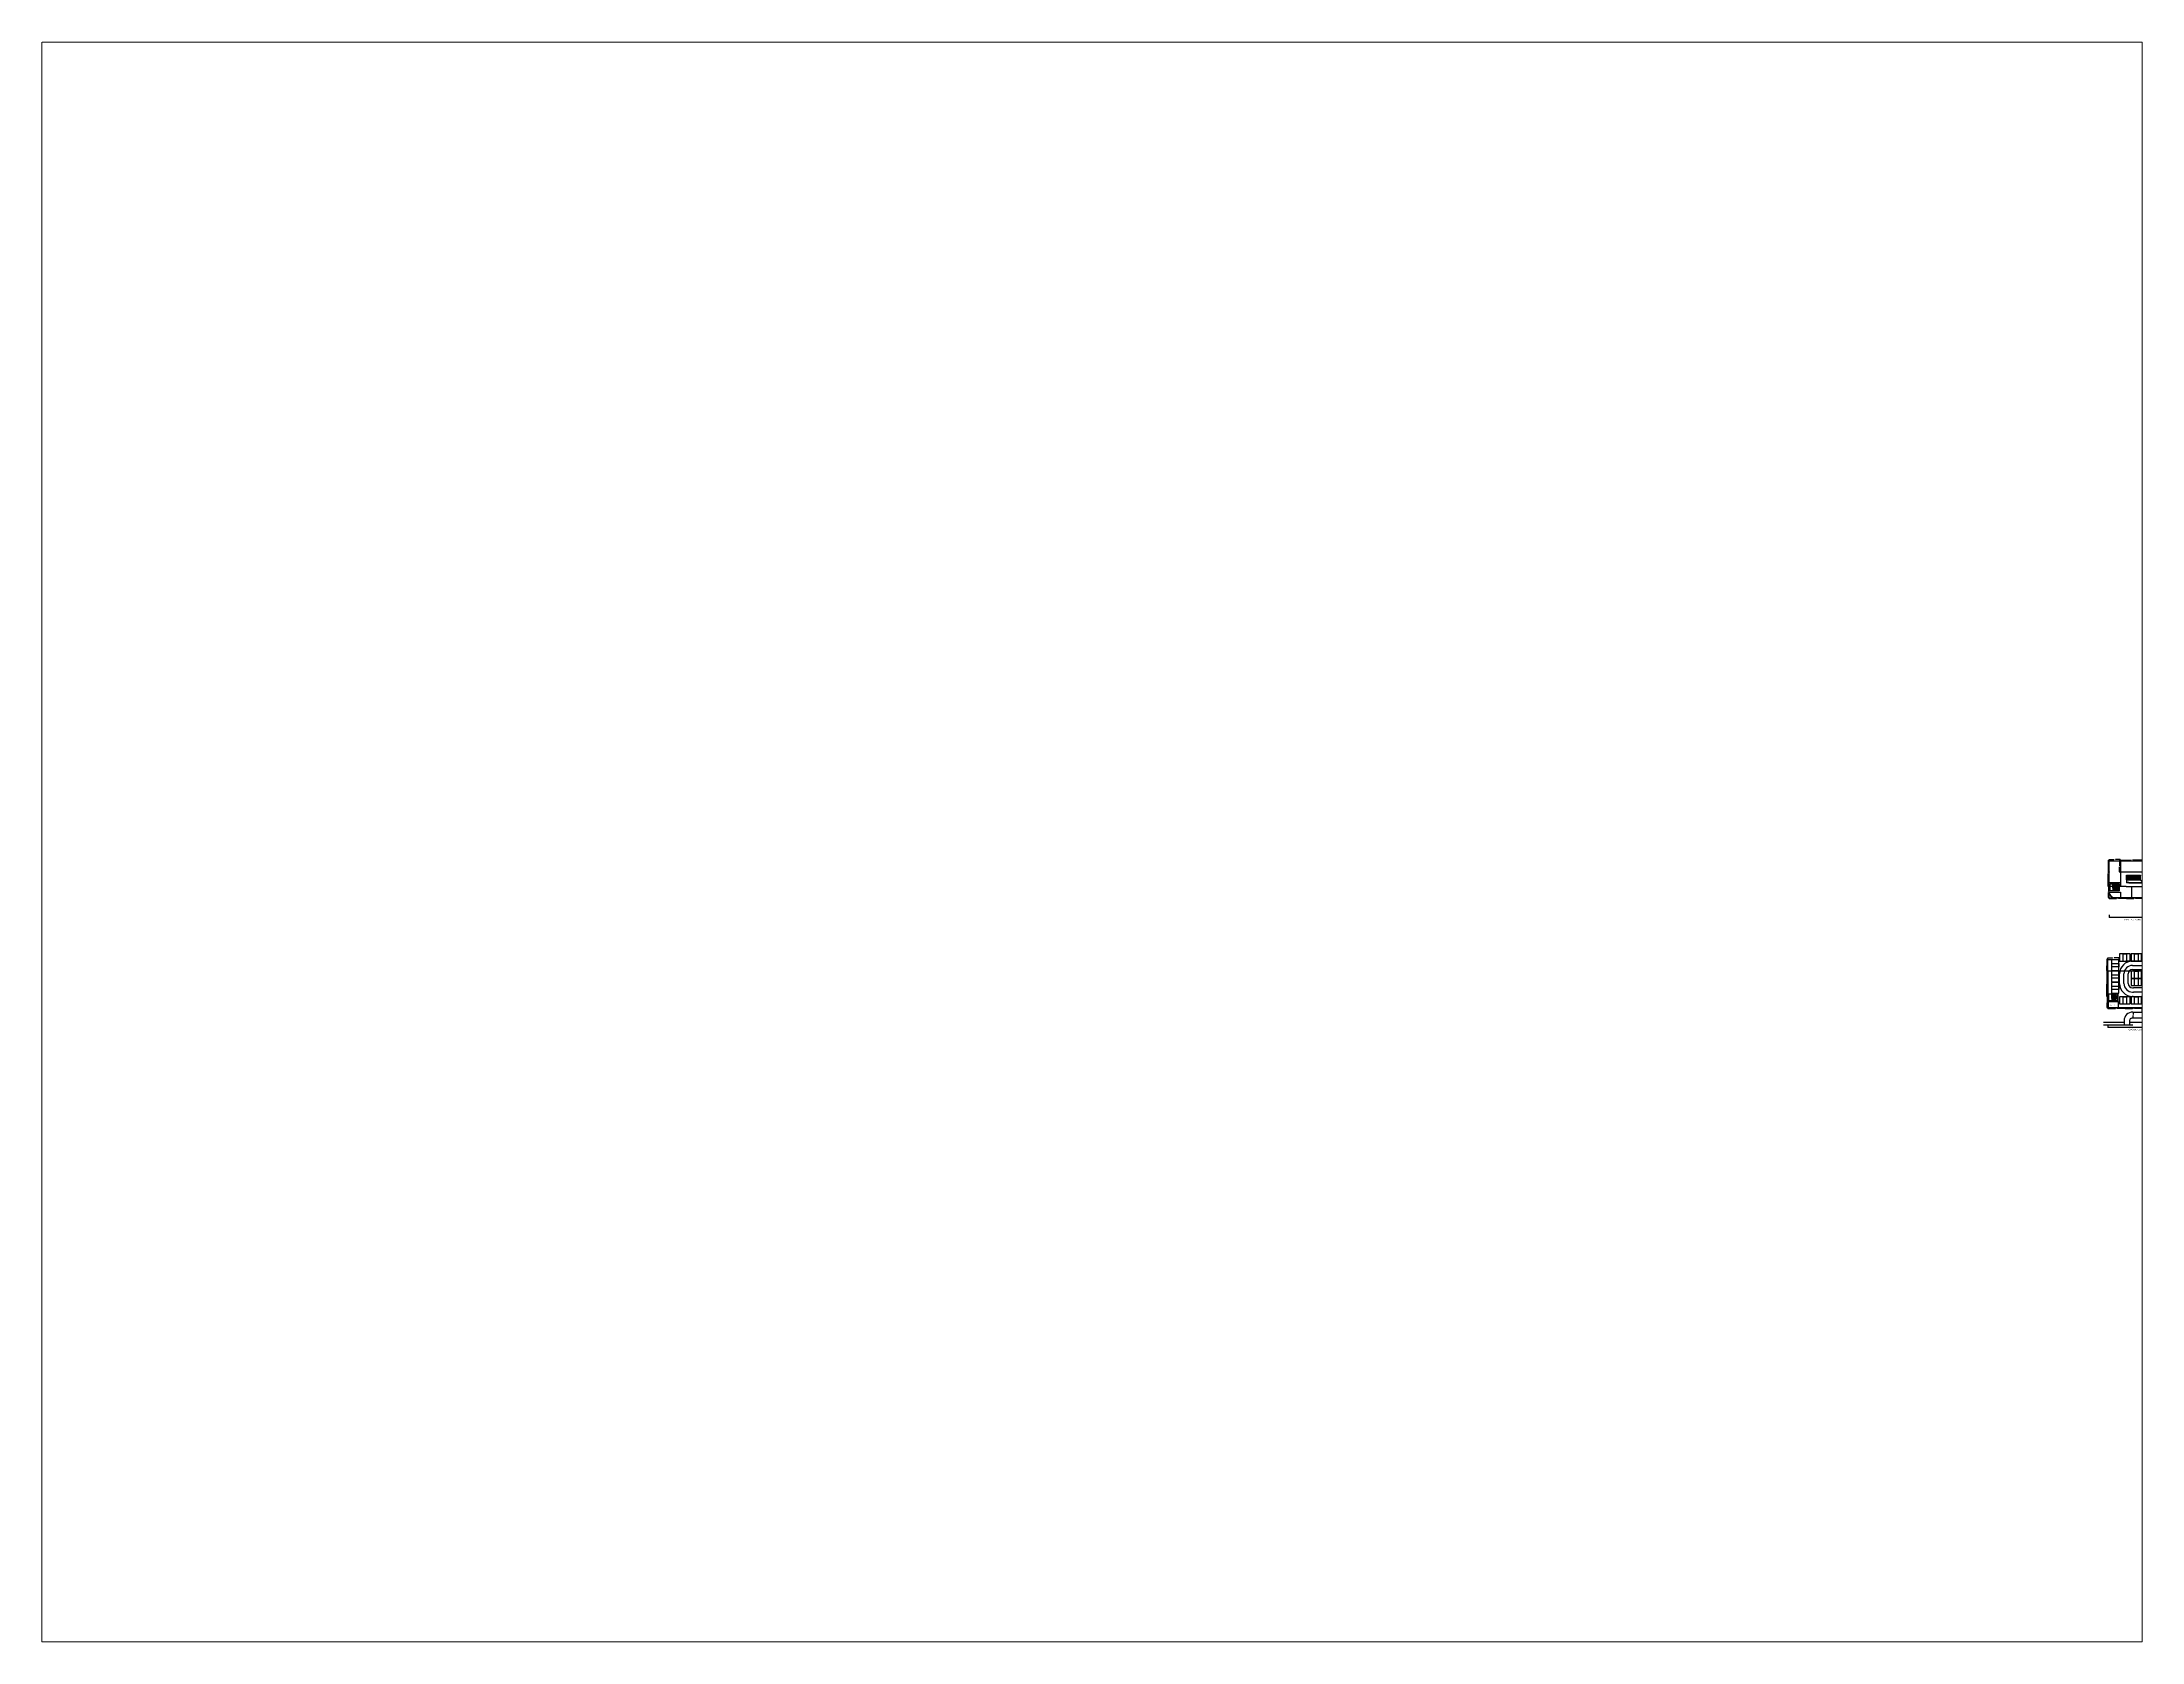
# Paper-space layout 'Layout1' of a CAD drawing. Header units: metres. Extents: x 1.05 to 9.45, y 0.8 to 7.2.
# The model-space entities are those that its viewports show. They can reach past a viewport. Long polylines and large blocks are cut down to what shows.
import ezdxf

# ---------------------------------------------------------------- set-up
doc = ezdxf.new("R2010")
doc.units = ezdxf.units.M
doc.header["$MEASUREMENT"] = 0
doc.linetypes.add('ACAD_ISO03W100', pattern=[30, 12, -18])
for name, color, linetype in [('Dimensions', 50, 'Continuous'), ('doors', 190, 'Continuous'), ('Escalators', 130, 'Continuous'), ('Exterior', 7, 'Continuous'), ('Interior Boundaries', 252, 'Continuous'), ('Parking bays', 230, 'Continuous'), ('Parking circulation', 91, 'Continuous'), ('Utilities', 160, 'Continuous'), ('void', 211, 'Continuous')]:
    doc.layers.add(name, color=color, linetype=linetype)
doc.styles.get("Standard").update_dxf_attribs({"font": 'arial.ttf'})
doc.dimstyles.get("Standard").update_dxf_attribs({"dimtxt": 0.35, "dimasz": 0.18, "dimexe": 0.18, "dimexo": 0.0625, "dimgap": 0.09, "dimtad": 0, "dimtih": 1, "dimtoh": 1, "dimzin": 0, "dimdsep": 46, "dimtxsty": 'Standard', "dimcen": 0.5, "dimadec": 0, "dimazin": 0, "dimtfac": 1, "dimtofl": 0, "dimtmove": 0, "dimatfit": 3, "dimfxl": 1, "dimtolj": 1, "dimtzin": 0, "dimarcsym": 0})

# ---------------------------------------------------------------- blocks, each defined once
blk = doc.blocks.new('*D2')
at = {"layer": 'Defpoints', "color": 0, "transparency": 16777216}
for p in [(57.14596574118343, 93.29398191270582), (131.1459657411834, 93.29398191270582), (131.1459657411834, 91.68224275801754)]:
    blk.add_point(p, dxfattribs=at)
at = {"layer": 'Dimensions', "color": 0, "lineweight": -2, "transparency": 16777216}
for p, q in [((57.14596574118343, 93.23148191270582), (57.14596574118343, 91.50224275801753)), ((57.32596574118343, 91.68224275801754), (93.46745960202927, 91.68224275801754)), ((130.9659657411834, 91.68224275801754), (94.8244718803376, 91.68224275801754)), ((131.1459657411834, 93.23148191270582), (131.1459657411834, 91.50224275801753))]:
    blk.add_line(p, q, dxfattribs=at)
at = {"layer": 'Dimensions', "color": 0, "transparency": 16777216}
for points in [[(57.32596574118343, 91.71224275801754), (57.32596574118343, 91.65224275801754), (57.14596574118343, 91.68224275801754)], [(130.9659657411834, 91.71224275801754), (130.9659657411834, 91.65224275801754), (131.1459657411834, 91.68224275801754)]]:
    blk.add_solid(points, dxfattribs=at)
at = {"layer": 'Dimensions', "color": 0, "transparency": 16777216, "insert": (94.14596574118343, 91.68224275801754), "char_height": 0.35, "attachment_point": 5}
blk.add_mtext('\\A1;74.00', dxfattribs=at)
blk = doc.blocks.new('*D5')
at = {"layer": 'Defpoints', "color": 0, "transparency": 16777216}
for p in [(57.14596574118343, 105.2939819127058), (69.14596574118343, 105.2939819127058), (69.14596574118343, 104.7965694185239)]:
    blk.add_point(p, dxfattribs=at)
at = {"layer": 'Dimensions', "color": 0, "lineweight": -2, "transparency": 16777216}
for p, q in [((57.14596574118343, 105.2314819127058), (57.14596574118343, 104.6165694185239)), ((57.32596574118343, 104.7965694185239), (62.48250052972368, 104.7965694185239)), ((68.96596574118342, 104.7965694185239), (63.80943095264318, 104.7965694185239)), ((69.14596574118343, 105.2314819127058), (69.14596574118343, 104.6165694185239))]:
    blk.add_line(p, q, dxfattribs=at)
at = {"layer": 'Dimensions', "color": 0, "transparency": 16777216}
for points in [[(57.32596574118343, 104.8265694185239), (57.32596574118343, 104.7665694185239), (57.14596574118343, 104.7965694185239)], [(68.96596574118342, 104.8265694185239), (68.96596574118342, 104.7665694185239), (69.14596574118343, 104.7965694185239)]]:
    blk.add_solid(points, dxfattribs=at)
at = {"layer": 'Dimensions', "color": 0, "transparency": 16777216, "insert": (63.14596574118343, 104.7965694185239), "char_height": 0.35, "attachment_point": 5}
blk.add_mtext('\\A1;12.00', dxfattribs=at)
blk = doc.blocks.new('*D6')
at = {"layer": 'Defpoints', "color": 0, "transparency": 16777216}
for p in [(69.14596574118343, 105.2939819127058), (81.14596574118343, 105.2939819127058), (81.14596574118343, 104.7612742060433)]:
    blk.add_point(p, dxfattribs=at)
at = {"layer": 'Dimensions', "color": 0, "lineweight": -2, "transparency": 16777216}
for p, q in [((69.14596574118343, 105.2314819127058), (69.14596574118343, 104.5812742060432)), ((69.32596574118344, 104.7612742060433), (74.48250052972368, 104.7612742060433)), ((80.96596574118342, 104.7612742060433), (75.80943095264318, 104.7612742060433)), ((81.14596574118343, 105.2314819127058), (81.14596574118343, 104.5812742060432))]:
    blk.add_line(p, q, dxfattribs=at)
at = {"layer": 'Dimensions', "color": 0, "transparency": 16777216}
for points in [[(69.32596574118344, 104.7912742060433), (69.32596574118344, 104.7312742060433), (69.14596574118343, 104.7612742060433)], [(80.96596574118342, 104.7912742060433), (80.96596574118342, 104.7312742060433), (81.14596574118343, 104.7612742060433)]]:
    blk.add_solid(points, dxfattribs=at)
at = {"layer": 'Dimensions', "color": 0, "transparency": 16777216, "insert": (75.14596574118343, 104.7612742060433), "char_height": 0.35, "attachment_point": 5}
blk.add_mtext('\\A1;12.00', dxfattribs=at)
blk = doc.blocks.new('*D7')
at = {"layer": 'Defpoints', "color": 0, "transparency": 16777216}
for p in [(56.72596373649174, 113.2939819127059), (57.14596574118346, 113.2939819127059), (57.14596574118346, 105.2939819127059)]:
    blk.add_point(p, dxfattribs=at)
at = {"layer": 'Dimensions', "color": 0, "lineweight": -2, "transparency": 16777216}
for p, q in [((57.08346574118346, 113.2939819127059), (56.54596373649174, 113.2939819127059)), ((57.08346574118346, 105.2939819127059), (56.54596373649174, 105.2939819127059)), ((56.72596373649174, 113.1139819127059), (56.72596373649174, 109.5626824584085)), ((56.72596373649174, 105.4739819127059), (56.72596373649174, 109.0252813670033))]:
    blk.add_line(p, q, dxfattribs=at)
at = {"layer": 'Dimensions', "color": 0, "transparency": 16777216}
for points in [[(56.69596373649173, 113.1139819127059), (56.75596373649174, 113.1139819127059), (56.72596373649174, 113.2939819127059)], [(56.69596373649174, 105.4739819127059), (56.75596373649174, 105.4739819127059), (56.72596373649174, 105.2939819127059)]]:
    blk.add_solid(points, dxfattribs=at)
at = {"layer": 'Dimensions', "color": 0, "transparency": 16777216, "insert": (56.72596373649176, 109.2939819127058), "char_height": 0.35, "attachment_point": 5}
blk.add_mtext('\\A1;8.00', dxfattribs=at)
blk = doc.blocks.new('*D8')
at = {"layer": 'Defpoints', "color": 0, "transparency": 16777216}
for p in [(56.51295720326004, 131.2939819127059), (57.14596574118346, 131.2939819127059), (57.14596574118346, 113.2939819127059)]:
    blk.add_point(p, dxfattribs=at)
at = {"layer": 'Dimensions', "color": 0, "lineweight": -2, "transparency": 16777216}
for p, q in [((57.08346574118346, 131.2939819127059), (56.33295720326004, 131.2939819127059)), ((56.51295720326004, 131.1139819127059), (56.51295720326004, 122.5626824584085)), ((56.51295720326004, 113.4739819127059), (56.51295720326004, 122.0252813670033)), ((57.08346574118346, 113.2939819127059), (56.33295720326004, 113.2939819127059))]:
    blk.add_line(p, q, dxfattribs=at)
at = {"layer": 'Dimensions', "color": 0, "transparency": 16777216}
for points in [[(56.48295720326004, 131.1139819127059), (56.54295720326004, 131.1139819127059), (56.51295720326004, 131.2939819127059)], [(56.48295720326004, 113.4739819127059), (56.54295720326004, 113.4739819127059), (56.51295720326004, 113.2939819127059)]]:
    blk.add_solid(points, dxfattribs=at)
at = {"layer": 'Dimensions', "color": 0, "transparency": 16777216, "insert": (56.51295720326006, 122.2939819127058), "char_height": 0.35, "attachment_point": 5}
blk.add_mtext('\\A1;18.00', dxfattribs=at)
blk = doc.blocks.new('*D9')
at = {"layer": 'Defpoints', "color": 0, "transparency": 16777216}
for p in [(57.14596574118343, 131.2939819127058), (65.14596574118343, 132.0444749734138), (65.14596574118343, 131.2939819127058)]:
    blk.add_point(p, dxfattribs=at)
at = {"layer": 'Dimensions', "color": 0, "lineweight": -2, "transparency": 16777216}
for p, q in [((57.14596574118343, 131.3564819127058), (57.14596574118343, 132.2244749734138)), ((57.32596574118343, 132.0444749734138), (60.60175359930076, 132.0444749734138)), ((64.96596574118342, 132.0444749734138), (61.69017788306611, 132.0444749734138)), ((65.14596574118343, 131.3564819127058), (65.14596574118343, 132.2244749734138))]:
    blk.add_line(p, q, dxfattribs=at)
at = {"layer": 'Dimensions', "color": 0, "transparency": 16777216}
for points in [[(57.32596574118343, 132.0744749734138), (57.32596574118343, 132.0144749734138), (57.14596574118343, 132.0444749734138)], [(64.96596574118342, 132.0744749734138), (64.96596574118342, 132.0144749734138), (65.14596574118343, 132.0444749734138)]]:
    blk.add_solid(points, dxfattribs=at)
at = {"layer": 'Dimensions', "color": 0, "transparency": 16777216, "insert": (61.14596574118343, 132.0444749734138), "char_height": 0.35, "attachment_point": 5}
blk.add_mtext('\\A1;8.00', dxfattribs=at)
blk = doc.blocks.new('*D10')
at = {"layer": 'Defpoints', "color": 0, "transparency": 16777216}
for p in [(65.14596574118343, 131.2939819127058), (81.14596574118343, 131.725168965165), (81.14596574118343, 131.2939819127058)]:
    blk.add_point(p, dxfattribs=at)
at = {"layer": 'Dimensions', "color": 0, "lineweight": -2, "transparency": 16777216}
for p, q in [((65.14596574118343, 131.3564819127058), (65.14596574118343, 131.905168965165)), ((65.32596574118344, 131.725168965165), (72.48250052972368, 131.725168965165)), ((80.96596574118342, 131.725168965165), (73.80943095264318, 131.725168965165)), ((81.14596574118343, 131.3564819127058), (81.14596574118343, 131.905168965165))]:
    blk.add_line(p, q, dxfattribs=at)
at = {"layer": 'Dimensions', "color": 0, "transparency": 16777216}
for points in [[(65.32596574118344, 131.755168965165), (65.32596574118344, 131.695168965165), (65.14596574118343, 131.725168965165)], [(80.96596574118342, 131.755168965165), (80.96596574118342, 131.695168965165), (81.14596574118343, 131.725168965165)]]:
    blk.add_solid(points, dxfattribs=at)
at = {"layer": 'Dimensions', "color": 0, "transparency": 16777216, "insert": (73.14596574118343, 131.725168965165), "char_height": 0.35, "attachment_point": 5}
blk.add_mtext('\\A1;16.00', dxfattribs=at)
blk = doc.blocks.new('*D11')
at = {"layer": 'Defpoints', "color": 0, "transparency": 16777216}
for p in [(81.14596574118343, 131.2939819127058), (89.14596574118343, 131.725168965165), (89.14596574118343, 131.2939819127058)]:
    blk.add_point(p, dxfattribs=at)
at = {"layer": 'Dimensions', "color": 0, "lineweight": -2, "transparency": 16777216}
for p, q in [((81.14596574118343, 131.3564819127058), (81.14596574118343, 131.905168965165)), ((81.32596574118344, 131.725168965165), (84.60175359930076, 131.725168965165)), ((88.96596574118342, 131.725168965165), (85.6901778830661, 131.725168965165)), ((89.14596574118343, 131.3564819127058), (89.14596574118343, 131.905168965165))]:
    blk.add_line(p, q, dxfattribs=at)
at = {"layer": 'Dimensions', "color": 0, "transparency": 16777216}
for points in [[(81.32596574118344, 131.755168965165), (81.32596574118344, 131.695168965165), (81.14596574118343, 131.725168965165)], [(88.96596574118342, 131.755168965165), (88.96596574118342, 131.695168965165), (89.14596574118343, 131.725168965165)]]:
    blk.add_solid(points, dxfattribs=at)
at = {"layer": 'Dimensions', "color": 0, "transparency": 16777216, "insert": (85.14596574118343, 131.725168965165), "char_height": 0.35, "attachment_point": 5}
blk.add_mtext('\\A1;8.00', dxfattribs=at)
blk = doc.blocks.new('*D94')
at = {"layer": 'Defpoints', "color": 0, "transparency": 16777216}
for p in [(64.56209614291794, 123.2939819127059), (65.14596574118346, 131.2939819127059), (65.14596574118346, 123.2939819127059)]:
    blk.add_point(p, dxfattribs=at)
at = {"layer": 'Dimensions', "color": 0, "lineweight": -2, "transparency": 16777216}
for p, q in [((65.08346574118346, 131.2939819127059), (64.38209614291793, 131.2939819127059)), ((65.08346574118346, 123.2939819127059), (64.38209614291793, 123.2939819127059)), ((64.56209614291794, 131.1139819127059), (64.56209614291794, 127.5626824584084)), ((64.56209614291794, 123.4739819127059), (64.56209614291794, 127.0252813670033))]:
    blk.add_line(p, q, dxfattribs=at)
at = {"layer": 'Dimensions', "color": 0, "transparency": 16777216}
for points in [[(64.53209614291794, 131.1139819127059), (64.59209614291794, 131.1139819127059), (64.56209614291794, 131.2939819127059)], [(64.53209614291794, 123.4739819127059), (64.59209614291794, 123.4739819127059), (64.56209614291794, 123.2939819127059)]]:
    blk.add_solid(points, dxfattribs=at)
at = {"layer": 'Dimensions', "color": 0, "transparency": 16777216, "insert": (64.56209614291797, 127.2939819127058), "char_height": 0.35, "attachment_point": 5}
blk.add_mtext('\\A1;8.00', dxfattribs=at)
blk = doc.blocks.new('*D460')
at = {"layer": 'Defpoints', "color": 0, "transparency": 16777216}
for p in [(56.25270727199904, 16.07172897576605), (130.252707271999, 16.07172897576605), (130.252707271999, 14.45998982107777)]:
    blk.add_point(p, dxfattribs=at)
at = {"layer": 'Dimensions', "color": 0, "lineweight": -2, "transparency": 16777216}
for p, q in [((56.25270727199904, 16.00922897576605), (56.25270727199904, 14.27998982107777)), ((130.252707271999, 16.00922897576605), (130.252707271999, 14.27998982107777)), ((56.43270727199904, 14.45998982107777), (92.57420113284488, 14.45998982107777)), ((130.072707271999, 14.45998982107777), (93.93121341115321, 14.45998982107777))]:
    blk.add_line(p, q, dxfattribs=at)
at = {"layer": 'Dimensions', "color": 0, "transparency": 16777216}
for points in [[(56.43270727199904, 14.48998982107777), (56.43270727199904, 14.42998982107777), (56.25270727199904, 14.45998982107777)], [(130.072707271999, 14.48998982107777), (130.072707271999, 14.42998982107777), (130.252707271999, 14.45998982107777)]]:
    blk.add_solid(points, dxfattribs=at)
at = {"layer": 'Dimensions', "color": 0, "transparency": 16777216, "insert": (93.25270727199904, 14.45998982107777), "char_height": 0.35, "attachment_point": 5}
blk.add_mtext('\\A1;74.00', dxfattribs=at)
blk = doc.blocks.new('*D461')
at = {"layer": 'Defpoints', "color": 0, "transparency": 16777216}
for p in [(80.25270727199904, 28.07172897576605), (120.252707271999, 28.07172897576605), (120.252707271999, 25.14225728924953)]:
    blk.add_point(p, dxfattribs=at)
at = {"layer": 'Dimensions', "color": 0, "lineweight": -2, "transparency": 16777216}
for p, q in [((80.25270727199904, 28.00922897576605), (80.25270727199904, 24.96225728924953)), ((80.43270727199905, 25.14225728924953), (100.0759412185379, 25.14225728924953)), ((120.072707271999, 25.14225728924953), (101.4499043836129, 25.14225728924953)), ((120.252707271999, 28.00922897576605), (120.252707271999, 24.96225728924953))]:
    blk.add_line(p, q, dxfattribs=at)
at = {"layer": 'Dimensions', "color": 0, "transparency": 16777216}
for points in [[(80.43270727199905, 25.17225728924953), (80.43270727199905, 25.11225728924953), (80.25270727199904, 25.14225728924953)], [(120.072707271999, 25.17225728924953), (120.072707271999, 25.11225728924953), (120.252707271999, 25.14225728924953)]]:
    blk.add_solid(points, dxfattribs=at)
at = {"layer": 'Dimensions', "color": 0, "transparency": 16777216, "insert": (100.7629228010754, 25.14225728924953), "char_height": 0.35, "attachment_point": 5}
blk.add_mtext('\\A1;40.00', dxfattribs=at)
blk = doc.blocks.new('*D462')
at = {"layer": 'Defpoints', "color": 0, "transparency": 16777216}
for p in [(56.25270727199904, 28.07172897576605), (68.25270727199904, 28.07172897576605), (68.25270727199904, 27.57431648158409)]:
    blk.add_point(p, dxfattribs=at)
at = {"layer": 'Dimensions', "color": 0, "lineweight": -2, "transparency": 16777216}
for p, q in [((56.25270727199904, 28.00922897576605), (56.25270727199904, 27.39431648158409)), ((56.43270727199904, 27.57431648158409), (61.58924206053929, 27.57431648158409)), ((68.07270727199904, 27.57431648158409), (62.91617248345879, 27.57431648158409)), ((68.25270727199904, 28.00922897576605), (68.25270727199904, 27.39431648158409))]:
    blk.add_line(p, q, dxfattribs=at)
at = {"layer": 'Dimensions', "color": 0, "transparency": 16777216}
for points in [[(56.43270727199904, 27.60431648158409), (56.43270727199904, 27.54431648158409), (56.25270727199904, 27.57431648158409)], [(68.07270727199904, 27.60431648158409), (68.07270727199904, 27.54431648158409), (68.25270727199904, 27.57431648158409)]]:
    blk.add_solid(points, dxfattribs=at)
at = {"layer": 'Dimensions', "color": 0, "transparency": 16777216, "insert": (62.25270727199904, 27.57431648158409), "char_height": 0.35, "attachment_point": 5}
blk.add_mtext('\\A1;12.00', dxfattribs=at)
blk = doc.blocks.new('*D463')
at = {"layer": 'Defpoints', "color": 0, "transparency": 16777216}
for p in [(68.25270727199904, 28.07172897576605), (80.25270727199904, 28.07172897576605), (80.25270727199904, 27.53902126910349)]:
    blk.add_point(p, dxfattribs=at)
at = {"layer": 'Dimensions', "color": 0, "lineweight": -2, "transparency": 16777216}
for p, q in [((68.25270727199904, 28.00922897576605), (68.25270727199904, 27.35902126910349)), ((68.43270727199905, 27.53902126910349), (73.58924206053929, 27.53902126910349)), ((80.07270727199904, 27.53902126910349), (74.9161724834588, 27.53902126910349)), ((80.25270727199904, 28.00922897576605), (80.25270727199904, 27.35902126910349))]:
    blk.add_line(p, q, dxfattribs=at)
at = {"layer": 'Dimensions', "color": 0, "transparency": 16777216}
for points in [[(68.43270727199905, 27.56902126910349), (68.43270727199905, 27.50902126910348), (68.25270727199904, 27.53902126910349)], [(80.07270727199904, 27.56902126910349), (80.07270727199904, 27.50902126910348), (80.25270727199904, 27.53902126910349)]]:
    blk.add_solid(points, dxfattribs=at)
at = {"layer": 'Dimensions', "color": 0, "transparency": 16777216, "insert": (74.25270727199904, 27.53902126910349), "char_height": 0.35, "attachment_point": 5}
blk.add_mtext('\\A1;12.00', dxfattribs=at)
blk = doc.blocks.new('*D464')
at = {"layer": 'Defpoints', "color": 0, "transparency": 16777216}
for p in [(80.25270727199904, 28.07172897576605), (92.25270727199904, 28.37172897576605), (92.25270727199904, 27.55152248013847)]:
    blk.add_point(p, dxfattribs=at)
at = {"layer": 'Dimensions', "color": 0, "lineweight": -2, "transparency": 16777216}
for p, q in [((80.25270727199904, 28.00922897576605), (80.25270727199904, 27.37152248013847)), ((80.43270727199905, 27.55152248013847), (85.58924206053929, 27.55152248013847)), ((92.07270727199904, 27.55152248013847), (86.9161724834588, 27.55152248013847)), ((92.25270727199904, 28.30922897576605), (92.25270727199904, 27.37152248013847))]:
    blk.add_line(p, q, dxfattribs=at)
at = {"layer": 'Dimensions', "color": 0, "transparency": 16777216}
for points in [[(80.43270727199905, 27.58152248013847), (80.43270727199905, 27.52152248013847), (80.25270727199904, 27.55152248013847)], [(92.07270727199904, 27.58152248013847), (92.07270727199904, 27.52152248013847), (92.25270727199904, 27.55152248013847)]]:
    blk.add_solid(points, dxfattribs=at)
at = {"layer": 'Dimensions', "color": 0, "transparency": 16777216, "insert": (86.25270727199904, 27.55152248013847), "char_height": 0.35, "attachment_point": 5}
blk.add_mtext('\\A1;12.00', dxfattribs=at)
blk = doc.blocks.new('*D465')
at = {"layer": 'Defpoints', "color": 0, "transparency": 16777216}
for p in [(55.8327052673074, 36.07172897576606), (56.25270727199907, 36.07172897576606), (56.25270727199907, 28.07172897576606)]:
    blk.add_point(p, dxfattribs=at)
at = {"layer": 'Dimensions', "color": 0, "lineweight": -2, "transparency": 16777216}
for p, q in [((56.19020727199907, 36.07172897576606), (55.6527052673074, 36.07172897576606)), ((55.8327052673074, 35.89172897576606), (55.8327052673074, 32.34042952146866)), ((55.8327052673074, 28.25172897576606), (55.8327052673074, 31.80302843006347)), ((56.19020727199907, 28.07172897576606), (55.6527052673074, 28.07172897576606))]:
    blk.add_line(p, q, dxfattribs=at)
at = {"layer": 'Dimensions', "color": 0, "transparency": 16777216}
for points in [[(55.8027052673074, 35.89172897576606), (55.8627052673074, 35.89172897576606), (55.8327052673074, 36.07172897576606)], [(55.8027052673074, 28.25172897576606), (55.8627052673074, 28.25172897576606), (55.8327052673074, 28.07172897576606)]]:
    blk.add_solid(points, dxfattribs=at)
at = {"layer": 'Dimensions', "color": 0, "transparency": 16777216, "insert": (55.8327052673074, 32.07172897576604), "char_height": 0.35, "attachment_point": 5}
blk.add_mtext('\\A1;8.00', dxfattribs=at)
blk = doc.blocks.new('*D466')
at = {"layer": 'Defpoints', "color": 0, "transparency": 16777216}
for p in [(55.61969873407568, 54.07172897576608), (56.25270727199907, 54.07172897576608), (56.25270727199907, 36.07172897576606)]:
    blk.add_point(p, dxfattribs=at)
at = {"layer": 'Dimensions', "color": 0, "lineweight": -2, "transparency": 16777216}
for p, q in [((56.19020727199907, 54.07172897576608), (55.43969873407568, 54.07172897576608)), ((55.61969873407568, 53.89172897576608), (55.61969873407569, 45.34042952146866)), ((55.61969873407569, 36.25172897576606), (55.61969873407569, 44.80302843006348)), ((56.19020727199907, 36.07172897576606), (55.43969873407569, 36.07172897576606))]:
    blk.add_line(p, q, dxfattribs=at)
at = {"layer": 'Dimensions', "color": 0, "transparency": 16777216}
for points in [[(55.58969873407568, 53.89172897576608), (55.64969873407568, 53.89172897576608), (55.61969873407568, 54.07172897576608)], [(55.58969873407569, 36.25172897576606), (55.64969873407569, 36.25172897576606), (55.61969873407569, 36.07172897576606)]]:
    blk.add_solid(points, dxfattribs=at)
at = {"layer": 'Dimensions', "color": 0, "transparency": 16777216, "insert": (55.61969873407568, 45.07172897576605), "char_height": 0.35, "attachment_point": 5}
blk.add_mtext('\\A1;18.00', dxfattribs=at)
blk = doc.blocks.new('*D473')
at = {"layer": 'Defpoints', "color": 0, "transparency": 16777216}
for p in [(55.61765786546508, 62.07172897576608), (56.25270727199906, 62.07172897576608), (56.25270727199907, 54.07172897576608)]:
    blk.add_point(p, dxfattribs=at)
at = {"layer": 'Dimensions', "color": 0, "lineweight": -2, "transparency": 16777216}
for p, q in [((56.19020727199906, 62.07172897576608), (55.43765786546508, 62.07172897576608)), ((55.61765786546508, 61.89172897576608), (55.61765786546508, 58.34042952146867)), ((56.19020727199907, 54.07172897576608), (55.43765786546508, 54.07172897576608)), ((55.61765786546508, 54.25172897576608), (55.61765786546508, 57.80302843006348))]:
    blk.add_line(p, q, dxfattribs=at)
at = {"layer": 'Dimensions', "color": 0, "transparency": 16777216}
for points in [[(55.58765786546508, 61.89172897576608), (55.64765786546508, 61.89172897576608), (55.61765786546508, 62.07172897576608)], [(55.58765786546508, 54.25172897576608), (55.64765786546508, 54.25172897576608), (55.61765786546508, 54.07172897576608)]]:
    blk.add_solid(points, dxfattribs=at)
at = {"layer": 'Dimensions', "color": 0, "transparency": 16777216, "insert": (55.61765786546508, 58.07172897576605), "char_height": 0.35, "attachment_point": 5}
blk.add_mtext('\\A1;8.00', dxfattribs=at)
blk = doc.blocks.new('*D474')
at = {"layer": 'Defpoints', "color": 0, "transparency": 16777216}
for p in [(56.25270727199903, 62.07172897576605), (64.24889337568902, 63.02648957393058), (64.24889337568902, 62.07172897576605)]:
    blk.add_point(p, dxfattribs=at)
at = {"layer": 'Dimensions', "color": 0, "lineweight": -2, "transparency": 16777216}
for p, q in [((56.25270727199903, 62.13422897576605), (56.25270727199903, 63.20648957393058)), ((56.43270727199903, 63.02648957393058), (59.70658818196134, 63.02648957393058)), ((64.06889337568902, 63.02648957393058), (60.79501246572669, 63.02648957393058)), ((64.24889337568902, 62.13422897576605), (64.24889337568902, 63.20648957393058))]:
    blk.add_line(p, q, dxfattribs=at)
at = {"layer": 'Dimensions', "color": 0, "transparency": 16777216}
for points in [[(56.43270727199903, 63.05648957393058), (56.43270727199903, 62.99648957393057), (56.25270727199903, 63.02648957393058)], [(64.06889337568902, 63.05648957393058), (64.06889337568902, 62.99648957393057), (64.24889337568902, 63.02648957393058)]]:
    blk.add_solid(points, dxfattribs=at)
at = {"layer": 'Dimensions', "color": 0, "transparency": 16777216, "insert": (60.25080032384402, 63.02648957393058), "char_height": 0.35, "attachment_point": 5}
blk.add_mtext('\\A1;8.00', dxfattribs=at)
blk = doc.blocks.new('3car bay')
at = {"layer": 'Parking bays'}
for p, q in [((-1.199999999999989, 0), (-3.699999999999989, 0)), ((-3.699999999999989, 0), (-3.699999999999989, -5)), ((1.200000000000017, 0), (-1.199999999999989, 0)), ((-1.199999999999989, -5), (-1.199999999999989, 0)), ((-1.199999999999989, 0), (1.200000000000017, 0)), ((3.700000000000017, 0), (1.200000000000017, 0)), ((1.200000000000017, 0), (1.200000000000017, -5)), ((3.700000000000017, -5), (3.700000000000017, 0)), ((-3.699999999999989, -5), (-1.199999999999989, -5)), ((-3.699999999999989, -5), (-1.199999999999989, -5)), ((-1.199999999999989, -5), (1.200000000000017, -5)), ((1.200000000000017, -5), (3.700000000000017, -5))]:
    blk.add_line(p, q, dxfattribs=at)
blk = doc.blocks.new('*D563')
at = {"layer": 'Defpoints', "color": 0, "transparency": 16777216}
for p in [(73.75270727199907, 25.07172897576606), (73.75270727199907, 21.07172897576606), (74.17194123092577, 25.07172897576606)]:
    blk.add_point(p, dxfattribs=at)
at = {"layer": 'Dimensions', "color": 0, "lineweight": -2, "transparency": 16777216}
for p, q in [((73.81520727199907, 25.07172897576606), (74.35194123092577, 25.07172897576606)), ((73.81520727199907, 21.07172897576606), (74.35194123092577, 21.07172897576606)), ((74.17194123092577, 24.89172897576606), (74.17194123092577, 23.34042952146865)), ((74.17194123092577, 21.25172897576606), (74.17194123092577, 22.80302843006346))]:
    blk.add_line(p, q, dxfattribs=at)
at = {"layer": 'Dimensions', "color": 0, "transparency": 16777216}
for points in [[(74.14194123092577, 24.89172897576606), (74.20194123092577, 24.89172897576606), (74.17194123092577, 25.07172897576606)], [(74.14194123092577, 21.25172897576606), (74.20194123092577, 21.25172897576606), (74.17194123092577, 21.07172897576606)]]:
    blk.add_solid(points, dxfattribs=at)
at = {"layer": 'Dimensions', "color": 0, "transparency": 16777216, "insert": (74.17194123092575, 23.07172897576603), "char_height": 0.35, "attachment_point": 5}
blk.add_mtext('\\A1;4.00', dxfattribs=at)
blk = doc.blocks.new('*U638')
at = {"layer": 'Exterior'}
blk.add_line((0, 0.9000000000000021), (0, -0.8999999999999986), dxfattribs=at)
blk = doc.blocks.new('*U639')
at = {"layer": 'Exterior', "color": 0, "linetype": 'ByBlock', "lineweight": -2, "transparency": 16777216}
for p in [(1.959434878635765e-16, 3.2), (0, 0), (0.2800000000000002, 3.2), (0.28, 0), (0.5600000000000003, 3.2), (0.56, 0), (0.8400000000000003, 3.2), (0.8400000000000001, 0), (1.12, 3.2), (1.12, 0), (1.4, 3.2), (1.4, 0), (1.68, 3.2), (1.68, 0), (1.96, 3.2), (1.96, 0), (2.24, 3.2), (2.24, 0)]:
    blk.add_blockref('*U638', p, dxfattribs=at)
blk = doc.blocks.new('*U643')
at = {"layer": 'Exterior'}
blk.add_line((0, 0.8999999999999986), (0, -0.8999999999999986), dxfattribs=at)
blk = doc.blocks.new('*U644')
at = {"layer": 'Exterior', "color": 0, "linetype": 'ByBlock', "lineweight": -2, "transparency": 16777216}
for p in [(1.959434878635765e-16, 3.2), (0, 0), (0.2800000000000002, 3.2), (0.28, 0), (0.5600000000000003, 3.2), (0.56, 0), (0.8400000000000003, 3.2), (0.8400000000000001, 0), (1.12, 3.2), (1.12, 0), (1.4, 3.2), (1.4, 0), (1.68, 3.2), (1.68, 0), (1.96, 3.2), (1.96, 0), (2.24, 3.2), (2.24, 0), (2.52, 3.2), (2.52, 0), (2.8, 3.2), (2.8, 0)]:
    blk.add_blockref('*U643', p, dxfattribs=at)
blk = doc.blocks.new('*U666')
at = {"layer": 'Escalators'}
blk.add_line((7.105427357601002e-15, 0.5000000000000142), (-7.105427357601002e-15, -0.5), dxfattribs=at)
blk = doc.blocks.new('*U667')
at = {"layer": 'Escalators', "color": 0, "linetype": 'ByBlock', "lineweight": -2, "transparency": 16777216}
for p in [(7.960204194457797e-17, 1.3), (0, 0), (0.4500000000000001, 1.3), (0.45, 0), (0.9000000000000001, 1.3), (0.9, 0), (1.35, 1.3), (1.35, 0), (1.8, 1.3), (1.8, 0), (2.25, 1.3), (2.25, 0), (2.7, 1.3), (2.7, 0), (3.15, 1.3), (3.15, 0), (3.6, 1.3), (3.6, 0), (4.05, 1.3), (4.05, 0), (4.5, 1.3), (4.5, 0), (4.95, 1.3), (4.95, 0), (5.4, 1.3), (5.4, 0), (5.850000000000001, 1.3), (5.850000000000001, 0), (6.3, 1.3), (6.3, 0), (6.75, 1.3), (6.75, 0)]:
    blk.add_blockref('*U666', p, dxfattribs=at)
blk = doc.blocks.new('*U662')
at = {"layer": 'Escalators'}
blk.add_line((0, 0.5), (0, -0.5), dxfattribs=at)
blk = doc.blocks.new('*U663')
at = {"layer": 'Escalators', "color": 0, "linetype": 'ByBlock', "lineweight": -2, "transparency": 16777216}
for p in [(7.960204194457797e-17, 1.3), (0, 0), (0.1250000000000001, 1.3), (0.125, 0), (0.2500000000000001, 1.3), (0.25, 0), (0.3750000000000001, 1.3), (0.375, 0), (0.5000000000000001, 1.3), (0.5, 0), (0.6250000000000001, 1.3), (0.625, 0), (0.7500000000000001, 1.3), (0.75, 0), (0.8750000000000001, 1.3), (0.875, 0), (1, 1.3), (1, 0), (1.125, 1.3), (1.125, 0)]:
    blk.add_blockref('*U662', p, dxfattribs=at)
blk = doc.blocks.new('*U664')
at = {"layer": 'Escalators'}
blk.add_line((0, 0.5), (0, -0.5), dxfattribs=at)
blk = doc.blocks.new('*U665')
at = {"layer": 'Escalators', "color": 0, "linetype": 'ByBlock', "lineweight": -2, "transparency": 16777216}
for p in [(7.960204194457797e-17, 1.3), (0, 0), (0.1250000000000001, 1.3), (0.125, 0), (0.2500000000000001, 1.3), (0.25, 0), (0.3750000000000001, 1.3), (0.375, 0), (0.5000000000000001, 1.3), (0.5, 0), (0.6250000000000001, 1.3), (0.625, 0), (0.7500000000000001, 1.3), (0.75, 0), (0.8750000000000001, 1.3), (0.875, 0), (1, 1.3), (1, 0), (1.125, 1.3), (1.125, 0)]:
    blk.add_blockref('*U664', p, dxfattribs=at)

msp = doc.modelspace()

# ---------------------------------------------------------------- linework, layer by layer
at = {"layer": 'Dimensions'}
for p, q in [((72.4959657411833, 118.5939819127049), (72.66917082194017, 118.693981912705)), ((72.66917082194017, 118.693981912705), (72.4959657411833, 118.5939819127049)), ((75.9959657411833, 118.5939819127053), (72.4959657411833, 118.5939819127049)), ((72.4959657411833, 118.5939819127049), (72.66917082194018, 118.493981912705)), ((72.94596574118316, 119.893981912705), (76.44596574118316, 119.8939819127053)), ((76.44596574118316, 119.8939819127053), (76.27276066042627, 119.9939819127053)), ((76.44596574118316, 119.8939819127053), (76.27276066042629, 119.7939819127053)), ((76.27276066042629, 119.7939819127053), (76.44596574118316, 119.8939819127053))]:
    msp.add_line(p, q, dxfattribs=at)
at = {"layer": 'doors'}
for p, q in [((64.24596574118343, 110.1439819127058), (64.24596574118343, 110.2439819127058)), ((63.35270727199904, 32.92172897576603), (63.35270727199904, 33.02172897576603))]:
    msp.add_line(p, q, dxfattribs=at)
for points in [[(64.24596574118343, 114.2439819127058), (64.24596574118343, 115.1439819127058), (63.34596574118343, 115.1439819127058, 0.4142135623731022)], [(64.24596574118343, 114.2439819127058), (64.24596574118343, 113.3439819127058), (63.34596574118343, 113.3439819127058, -0.4142135623730974)], [(64.24596574118343, 111.0439819127058), (64.24596574118343, 111.9439819127059), (63.34596574118342, 111.9439819127059, 0.4142135623731022)], [(64.24596574118343, 111.0439819127058), (64.24596574118343, 110.1439819127058), (63.34596574118342, 110.1439819127058, -0.4142135623730974)], [(63.35270727199906, 37.02172897576602), (63.35270727199906, 37.92172897576604), (62.45270727199906, 37.92172897576604, 0.4142135623731022)], [(63.35270727199906, 37.02172897576602), (63.35270727199906, 36.12172897576602), (62.45270727199906, 36.12172897576602, -0.4142135623730974)], [(63.35270727199905, 33.82172897576606), (63.35270727199905, 34.72172897576608), (62.45270727199905, 34.72172897576608, 0.4142135623731022)], [(63.35270727199905, 33.82172897576604), (63.35270727199905, 32.92172897576603), (62.45270727199905, 32.92172897576603, -0.4142135623730974)]]:
    msp.add_lwpolyline(points, format="xyb", close=True, dxfattribs=at)
for points in [[(64.24596574118343, 115.0439819127058), (64.14596574118343, 115.0439819127058), (63.34596574118343, 115.0439819127058)], [(64.24596574118343, 113.4439819127058), (64.14596574118343, 113.4439819127058), (63.34596574118343, 113.4439819127058)], [(64.24596574118343, 111.8439819127058), (64.14596574118343, 111.8439819127058), (63.34596574118342, 111.8439819127058)], [(64.24596574118343, 110.2439819127058), (64.14596574118343, 110.2439819127058), (63.34596574118342, 110.2439819127058)], [(63.35270727199906, 37.82172897576605), (63.25270727199906, 37.82172897576605), (62.45270727199906, 37.82172897576605)], [(63.35270727199906, 36.22172897576601), (63.25270727199906, 36.22172897576601), (62.45270727199906, 36.22172897576601)], [(63.35270727199905, 34.62172897576606), (63.25270727199906, 34.62172897576606), (62.45270727199905, 34.62172897576606)], [(63.35270727199904, 33.02172897576603), (63.25270727199905, 33.02172897576603), (62.45270727199905, 33.02172897576603)]]:
    msp.add_lwpolyline(points, dxfattribs=at)
at = {"layer": 'Escalators'}
for p, q in [((69.44596574118309, 120.6439819127046), (69.44596574118306, 120.7939819127046)), ((79.14596574118308, 120.7939819127056), (69.44596574118306, 120.7939819127046)), ((69.44596574118309, 120.4939819127046), (69.44596574118309, 120.6439819127046)), ((69.44596574118309, 120.4939819127046), (69.44596574118309, 120.6439819127046)), ((69.44596574118309, 120.6439819127046), (79.1459657411831, 120.6439819127056)), ((69.4459657411832, 119.4939819127046), (69.44596574118309, 120.4939819127046)), ((79.1459657411831, 120.4939819127056), (69.44596574118309, 120.4939819127046)), ((69.44596574118322, 119.3439819127046), (69.4459657411832, 119.4939819127046)), ((69.44596574118322, 119.3439819127046), (69.4459657411832, 119.4939819127046)), ((69.4459657411832, 119.4939819127046), (79.14596574118322, 119.4939819127056)), ((69.44596574118322, 119.1939819127046), (69.44596574118322, 119.3439819127046)), ((79.14596574118323, 119.3439819127056), (69.44596574118322, 119.3439819127046)), ((69.44596574118333, 118.1939819127046), (69.44596574118322, 119.1939819127046)), ((69.44596574118322, 119.1939819127046), (79.14596574118323, 119.1939819127056)), ((69.44596574118334, 118.0439819127046), (69.44596574118333, 118.1939819127046)), ((70.69596574118333, 118.1939819127047), (69.44596574118333, 118.1939819127046)), ((70.69596574118334, 118.0439819127048), (69.44596574118334, 118.0439819127046)), ((70.69596574118334, 118.0439819127048), (69.44596574118334, 118.0439819127046)), ((69.44596574118336, 117.8939819127046), (69.44596574118334, 118.0439819127046)), ((70.69596574118336, 117.8939819127047), (69.44596574118336, 117.8939819127046)), ((70.6959657411832, 119.4939819127047), (70.69596574118309, 120.4939819127048)), ((70.69596574118333, 118.1939819127047), (70.69596574118322, 119.1939819127047)), ((77.89596574118335, 118.1939819127055), (70.69596574118333, 118.1939819127047)), ((77.89596574118336, 118.0439819127055), (70.69596574118334, 118.0439819127048)), ((77.89596574118337, 117.8939819127055), (70.69596574118336, 117.8939819127047)), ((77.89596574118335, 118.1939819127055), (77.89596574118323, 119.1939819127055)), ((79.14596574118335, 118.1939819127056), (77.89596574118335, 118.1939819127055)), ((79.14596574118336, 118.0439819127056), (77.89596574118336, 118.0439819127055)), ((77.89596574118337, 117.8939819127055), (79.14596574118337, 117.8939819127056)), ((79.14596574118337, 117.8939819127056), (79.14596574118308, 120.7939819127056)), ((79.1459657411831, 120.4939819127056), (79.1459657411831, 120.6439819127056)), ((79.14596574118322, 119.4939819127056), (79.1459657411831, 120.4939819127056)), ((79.14596574118323, 119.3439819127056), (79.14596574118322, 119.4939819127056)), ((79.14596574118323, 119.1939819127056), (79.14596574118323, 119.3439819127056)), ((79.14596574118323, 119.1939819127056), (79.14596574118323, 119.3439819127056)), ((79.14596574118335, 118.1939819127056), (79.14596574118323, 119.1939819127056)), ((79.14596574118336, 118.0439819127056), (79.14596574118335, 118.1939819127056)), ((79.14596574118337, 117.8939819127056), (79.14596574118336, 118.0439819127056))]:
    msp.add_line(p, q, dxfattribs=at)
at = {"layer": 'Exterior'}
for p, q in [((57.14596574118343, 113.2939819127058), (57.14596574118343, 131.2939819127058)), ((57.14596574118343, 131.2939819127058), (121.1459657411834, 131.2939819127058)), ((57.14596574118343, 131.2939819127058), (57.24596574118343, 131.1939819127058)), ((57.24596574118343, 131.2939819127058), (57.14596574118345, 131.1939819127058)), ((57.14596574118343, 131.1939819127058), (121.1459657411834, 131.1939819127058)), ((57.14596574118343, 123.2939819127058), (57.14596574118343, 123.3939819127058)), ((57.14596574118343, 123.3939819127058), (57.24596574118343, 123.3939819127058)), ((57.24596574118343, 123.2939819127058), (57.14596574118343, 123.3939819127058)), ((57.24596574118343, 123.3939819127058), (57.14596574118343, 123.2939819127058)), ((57.14596574118343, 123.2939819127058), (57.24596574118343, 123.2939819127058)), ((57.24596574118343, 113.2939819127058), (57.24596574118343, 131.2939819127058)), ((57.24596574118343, 123.3939819127058), (57.24596574118343, 123.2939819127058)), ((65.14596574118343, 131.2939819127058), (65.14596574118343, 123.2939819127058)), ((65.14596574118343, 131.2939819127058), (81.14596574118343, 131.2939819127058)), ((65.14596574118343, 123.2939819127058), (65.24596574118343, 123.2939819127058)), ((65.24596574118343, 131.2939819127058), (65.24596574118343, 123.2939819127058)), ((81.14596574118343, 131.2939819127058), (81.14596574118343, 123.2939819127058)), ((81.14596574118343, 131.2939819127058), (89.14596574118343, 131.2939819127058)), ((81.14596574118343, 123.2939819127058), (81.24596574118343, 123.2939819127058)), ((81.24596574118343, 131.2939819127058), (81.24596574118343, 123.2939819127058)), ((57.24596574118343, 113.3939819127058), (57.14596574118343, 113.3939819127058)), ((57.14596574118343, 113.3939819127058), (57.14596574118343, 113.3302243702299)), ((57.14596574118343, 113.2939819127058), (57.24596574118343, 113.3939819127058)), ((57.24596574118343, 113.3939819127058), (57.14596574118343, 113.3939819127058)), ((57.14596574118343, 113.3939819127058), (57.24596574118343, 113.2939819127058)), ((57.14596574118343, 113.3302243702299), (57.14596574118343, 113.2939819127058)), ((57.14596574118343, 105.2939819127058), (57.14596574118343, 113.2939819127058)), ((57.14596574118343, 113.2939819127058), (57.24596574118343, 113.2939819127058)), ((57.14596574118343, 109.2939819127058), (57.14596574118343, 109.2939819127058)), ((57.14596574118343, 105.3939819127058), (57.24596574118343, 105.3939819127058)), ((57.14596574118343, 105.2939819127058), (57.14596574118343, 105.3939819127058)), ((57.14596574118343, 105.3939819127058), (57.24596574118343, 105.2939819127058)), ((57.24596574118343, 105.3939819127058), (57.14596574118345, 105.2939819127058)), ((57.14596574118343, 105.2939819127058), (101.1459657411834, 105.2939819127058)), ((57.14596574118343, 105.2939819127058), (81.14596574118343, 105.2939819127058)), ((57.14596574118343, 105.2939819127058), (69.14596574118343, 105.2939819127058)), ((57.24596574118343, 113.2939819127058), (57.24596574118343, 113.3939819127058)), ((57.24596574118343, 109.2939819127058), (57.24596574118343, 113.2939819127058)), ((57.24596574118343, 109.2939819127058), (65.24596574118343, 109.2939819127058)), ((57.24596574118343, 105.2939819127058), (57.24596574118343, 105.3939819127058)), ((57.24596574118343, 105.2939819127058), (57.24596574118343, 105.3939819127058)), ((57.24596574118343, 105.2939819127058), (57.24596574118343, 105.3939819127058)), ((59.84596574118343, 113.3439819127058), (59.84596574118343, 115.1439819127058)), ((59.84596574118343, 113.3439819127058), (62.92596574118343, 113.3439819127058)), ((59.84596574118343, 111.9439819127058), (59.84596574118343, 113.3439819127058)), ((62.92596574118343, 111.9439819127058), (59.84596574118343, 111.9439819127058)), ((61.14596574118344, 105.3939819127058), (69.14596574118343, 105.3939819127058)), ((61.14596574118343, 105.2939819127058), (61.14596574118343, 105.2939819127058)), ((62.92596574118343, 113.3439819127058), (62.92596574118343, 115.1439819127058)), ((62.92596574118343, 113.3439819127058), (64.24596574118343, 113.3439819127058)), ((64.24596574118343, 111.9439819127058), (62.92596574118343, 111.9439819127058)), ((62.92596574118343, 111.9439819127058), (62.92596574118343, 110.1439819127058)), ((65.24596574118343, 109.2939819127058), (65.24596574118343, 105.3939819127058)), ((69.14596574118343, 105.3939819127058), (101.1459657411834, 105.3939819127058)), ((73.14596574118346, 105.2939819127058), (73.14596574118346, 113.2939819127058)), ((73.14596574118346, 113.2939819127058), (73.24596574118345, 113.2939819127058)), ((73.19596574118344, 105.3439819127058), (73.14596574118343, 105.3939819127058)), ((73.14596574118343, 105.3939819127058), (73.24596574118343, 105.3939819127058)), ((73.19596574118344, 105.3439819127058), (73.14596574118346, 105.2939819127058)), ((73.14596574118346, 105.2939819127058), (73.24596574118345, 105.2939819127058)), ((73.24596574118343, 105.3939819127058), (73.19596574118344, 105.3439819127058)), ((73.24596574118345, 105.2939819127058), (73.19596574118344, 105.3439819127058)), ((73.24596574118345, 105.2939819127058), (73.24596574118345, 113.2939819127058)), ((81.09596574118343, 113.2939819127058), (81.09596574118343, 105.2939819127058)), ((81.09596574118343, 113.2939819127058), (81.19596574118343, 113.2939819127058)), ((81.14596574118343, 105.2939819127058), (121.1459657411834, 105.2939819127058)), ((81.14596574118343, 105.2939819127058), (88.14596574118343, 105.2939819127058)), ((81.14596574118343, 105.2939819127058), (93.14596574118343, 105.2939819127058)), ((81.19596574118343, 113.2939819127058), (81.19596574118343, 105.2939819127058)), ((56.25270727199903, 62.07172897576605), (56.35270727199903, 62.07172897576605)), ((56.25270727199903, 61.97172897576605), (56.35270727199903, 62.07172897576605)), ((56.35270727199903, 62.07172897576605), (56.25270727199903, 62.07172897576605)), ((56.25270727199903, 62.07172897576605), (56.35270727199903, 61.97172897576605)), ((56.25270727199904, 54.07172897576605), (56.25270727199903, 62.07172897576605)), ((56.35270727199903, 61.97172897576605), (56.25270727199903, 61.97172897576605)), ((56.30270727199903, 62.07172897576605), (64.30270727199903, 62.07172897576605)), ((56.30270727199903, 61.97172897576606), (64.30270727199903, 61.97172897576606)), ((56.35270727199903, 62.07172897576605), (56.35270727199903, 61.97172897576605)), ((56.35270727199904, 54.07172897576605), (56.35270727199902, 61.97172897576606)), ((64.30270727199903, 62.07172897576605), (64.30270727199903, 61.97172897576606)), ((56.25270727199904, 28.07172897576603), (56.25270727199904, 54.07172897576605)), ((59.21270727199905, 36.12172897576603), (59.21270727199905, 37.92172897576604)), ((63.35270727199905, 32.92172897576603), (63.35270727199905, 34.72172897576603)), ((60.25270727199904, 28.07172897576605), (56.25270727199904, 28.07172897576603)), ((60.25270727199904, 28.07172897576605), (60.25270727199904, 28.07172897576605)), ((97.75270727199904, 28.07172897576605), (60.25270727199904, 28.07172897576605))]:
    msp.add_line(p, q, dxfattribs=at)
for points in [[(64.24596574118343, 113.3439819127058), (64.24596574118343, 110.1439819127058), (57.99596574118343, 110.1439819127058), (57.99596574118342, 113.0439819127058), (57.99596574118342, 113.6439819127058), (57.99596574118342, 115.1439819127058), (64.24596574118343, 115.1439819127058)], [(57.10270727199904, 35.82172897576605), (57.10270727199904, 36.42172897576604), (57.10270727199904, 37.92172897576604), (63.35270727199905, 37.92172897576604), (63.35270727199905, 32.92172897576603), (57.10270727199905, 32.92172897576603)], [(63.35270727199905, 36.12172897576603), (63.35270727199905, 32.92172897576603), (57.10270727199905, 32.92172897576603), (57.10270727199904, 35.82172897576605), (57.10270727199904, 36.42172897576604), (57.10270727199904, 37.92172897576604), (63.35270727199905, 37.92172897576604)], [(63.35270727199906, 36.12172897576602), (63.35270727199906, 32.92172897576603), (57.10270727199907, 32.92172897576603), (57.10270727199905, 35.82172897576605), (57.10270727199905, 36.42172897576604), (57.10270727199905, 37.92172897576604), (63.35270727199906, 37.92172897576604)]]:
    msp.add_lwpolyline(points, close=True, dxfattribs=at)
for points in [[(64.24596574118343, 111.9439819127058), (59.84596574118343, 111.9439819127058), (59.84596574118343, 113.3439819127058), (64.24596574118343, 113.3439819127058)], [(64.24596574118343, 112.0439819127058), (59.94596574118344, 112.0439819127058), (59.94596574118344, 113.2439819127058), (64.24596574118343, 113.2439819127058)], [(57.10270727199904, 36.42172897576604), (57.10270727199904, 37.92172897576604), (63.35270727199905, 37.92172897576604), (63.35270727199905, 32.92172897576603)], [(63.35270727199905, 34.72172897576603), (61.45270727199905, 34.72172897576603), (59.21270727199905, 34.72172897576603), (59.21270727199905, 36.12172897576603), (61.45270727199905, 36.12172897576603), (63.35270727199905, 36.12172897576603)], [(63.35270727199905, 34.82172897576604), (61.45270727199905, 34.82172897576604), (59.31270727199905, 34.82172897576604), (59.31270727199905, 36.02172897576602), (61.45270727199905, 36.02172897576602), (63.35270727199905, 36.02172897576602)]]:
    msp.add_lwpolyline(points, dxfattribs=at)
for radius in [4, 3.9]:
    msp.add_arc((61.14596574118343, 109.2939819127058), radius, 180, 270, dxfattribs=at)
at = {"layer": 'Interior Boundaries', "linetype": 'ACAD_ISO03W100'}
for p, q in [((81.14596574118343, 123.2939819127058), (65.14596574118343, 123.2939819127058)), ((69.44596574118336, 117.8939819127044), (79.14596574118337, 117.8939819127056)), ((65.14596574118343, 115.7939819127058), (57.14596574118343, 115.7939819127058)), ((69.14596574118343, 113.2939819127058), (57.14596574118343, 113.2939819127058))]:
    msp.add_line(p, q, dxfattribs=at)
at = {"layer": 'Interior Boundaries'}
for p, q in [((65.14596574118343, 123.2939819127058), (65.14596574118343, 113.2939819127058)), ((85.14596574118343, 119.2939819127058), (81.14596574118343, 123.2939819127058)), ((81.14596574118343, 123.2939819127058), (105.1459657411834, 123.2939819127058)), ((89.14596574118343, 119.2939819127058), (85.14596574118343, 119.2939819127058)), ((69.14596574118343, 113.2939819127058), (81.14596574118343, 113.2939819127058)), ((93.14596574118343, 113.2939819127058), (81.14596574118343, 113.2939819127058)), ((56.25270727199904, 54.32172897576602), (56.25270727199904, 27.82172897576604)), ((56.25270727199904, 54.32172897576602), (56.25270727199904, 27.82172897576604)), ((56.25270727199904, 36.07172897576605), (56.25270727199904, 54.07172897576605)), ((56.25270727199904, 54.07172897576605), (120.252707271999, 54.07172897576605)), ((56.25270727199904, 54.07172897576605), (56.35270727199904, 53.97172897576606)), ((56.35270727199904, 54.07172897576605), (56.25270727199906, 53.97172897576606)), ((56.25270727199904, 53.97172897576606), (120.252707271999, 53.97172897576606)), ((56.25270727199904, 46.07172897576605), (56.25270727199904, 46.17172897576604)), ((56.25270727199904, 46.17172897576604), (56.35270727199904, 46.17172897576604)), ((56.35270727199904, 46.07172897576605), (56.25270727199904, 46.17172897576604)), ((56.35270727199904, 46.17172897576604), (56.25270727199904, 46.07172897576605)), ((56.25270727199904, 46.07172897576605), (56.35270727199904, 46.07172897576605)), ((56.35270727199904, 36.07172897576605), (56.35270727199904, 54.07172897576605)), ((56.35270727199904, 46.17172897576604), (56.35270727199904, 46.07172897576605)), ((64.25270727199904, 54.07172897576605), (80.25270727199904, 54.07172897576605)), ((80.25270727199904, 54.07172897576605), (88.25270727199904, 54.07172897576605)), ((56.35270727199904, 36.17172897576604), (56.25270727199904, 36.17172897576604)), ((56.25270727199904, 36.17172897576604), (56.25270727199904, 36.1079714332901)), ((56.25270727199904, 36.07172897576605), (56.35270727199904, 36.17172897576604)), ((56.35270727199904, 36.17172897576604), (56.25270727199904, 36.17172897576604)), ((56.25270727199904, 36.17172897576604), (56.35270727199904, 36.07172897576605)), ((56.25270727199904, 36.1079714332901), (56.25270727199904, 36.07172897576605)), ((56.25270727199904, 28.07172897576605), (56.25270727199904, 36.07172897576605)), ((56.25270727199904, 36.07172897576605), (56.35270727199904, 36.07172897576605)), ((56.25270727199904, 32.07172897576605), (56.25270727199904, 32.07172897576605)), ((56.35270727199904, 36.07172897576605), (56.35270727199904, 36.17172897576604)), ((56.35270727199904, 32.07172897576605), (56.35270727199904, 36.07172897576605)), ((56.35270727199904, 32.07172897576605), (56.35270727199904, 28.17172897576603)), ((56.25270727199904, 28.17172897576604), (56.35270727199904, 28.17172897576603)), ((56.25270727199904, 28.07172897576605), (56.25270727199904, 28.17172897576604)), ((56.25270727199904, 28.17172897576604), (56.35270727199904, 28.07172897576605)), ((56.35270727199904, 28.17172897576603), (56.25270727199906, 28.07172897576605)), ((56.25270727199904, 28.07172897576605), (100.252707271999, 28.07172897576605)), ((56.25270727199904, 28.07172897576605), (80.25270727199904, 28.07172897576605)), ((56.25270727199904, 28.07172897576605), (68.25270727199904, 28.07172897576605)), ((56.35270727199904, 28.07172897576605), (56.35270727199904, 28.17172897576603)), ((56.35270727199904, 28.07172897576605), (56.35270727199904, 28.17172897576603)), ((56.35270727199904, 28.07172897576605), (56.35270727199904, 28.17172897576603)), ((56.35270727199904, 28.17172897576603), (60.25270727199905, 28.17172897576603)), ((60.25270727199905, 28.17172897576603), (68.25270727199904, 28.17172897576604)), ((68.25270727199904, 28.17172897576604), (100.252707271999, 28.17172897576604)), ((80.25270727199904, 28.07172897576605), (120.252707271999, 28.07172897576605)), ((80.25270727199904, 28.07172897576605), (87.25270727199904, 28.07172897576605)), ((80.25270727199904, 28.07172897576605), (92.25270727199904, 28.07172897576605))]:
    msp.add_line(p, q, dxfattribs=at)
at = {"layer": 'Parking bays'}
for p, q in [((69.53577832747271, 60.8717289758028), (69.00019604780903, 60.8717289758028)), ((72.00270727199901, 60.8717289758028), (69.53577832747271, 60.8717289758028)), ((72.00270727199903, 62.32172897576605), (72.00270727199903, 65.8717289758028)), ((72.00270727199903, 61.72172897576606), (72.00270727199903, 62.32172897576605)), ((72.00270727199903, 62.32172897576605), (72.00270727199903, 61.72172897576606)), ((72.00270727199903, 62.32172897576605), (72.00270727199903, 60.8717289758028)), ((80.00270727199903, 62.32172897576605), (80.00270727199903, 65.85442088088098)), ((80.00270727199903, 65.85442088088098), (80.00270727199903, 60.8717289758028)), ((80.00270727199903, 61.72172897576606), (80.00270727199903, 62.32172897576605))]:
    msp.add_line(p, q, dxfattribs=at)
at = {"layer": 'Parking circulation'}
for p, q in [((104.8525134361375, 60.87172897576604), (73.49042064933742, 60.87172897581242)), ((80.00270727199903, 60.87172897580279), (73.49042064857397, 60.8717289758028)), ((73.49042064857368, 60.8717289758028), (73.49042064857397, 60.8717289758028)), ((80.00270727199903, 60.8717289758028), (87.70270727199903, 60.8717289758028)), ((80.00270727199903, 60.8717289758028), (88.00270727199903, 60.8717289758028)), ((64.6042696945392, 45.00834895848448), (64.60308652671215, 51.87172897577578)), ((67.60425028285749, 45.12121181025584), (67.60308666044224, 51.87121181030221)), ((70.60295732448608, 51.87172897581242), (70.60308661586555, 51.87172897581242)), ((70.6042502382808, 45.12172897576605), (70.60308661586555, 51.87172897581242)), ((73.60308661586554, 57.87172897576604), (104.8525134361375, 57.87172897576604)), ((73.60308661586554, 54.87172897576604), (104.8525134361375, 54.87172897576604)), ((74.1731159711926, 36.13794025929091), (73.47467839373276, 36.13794025929091)), ((73.60425023828078, 42.12172897576605), (74.30270727199904, 42.12172897576605)), ((73.60425023828078, 39.12172897576605), (74.30270727199904, 39.12172897576605)), ((74.1731159711926, 36.13794025929091), (80.30270727199904, 36.12172897576605)), ((96.25270727199904, 42.12172897576605), (74.30270727199904, 42.12172897576605)), ((96.25270727199904, 39.12172897576605), (74.30270727199904, 39.12172897576605)), ((88.30270727199904, 36.12172897576605), (80.00270727199904, 36.12172897576605)), ((67.75270727199904, 19.07172897576605), (67.75270727199904, 16.07172897576605)), ((67.75270727199904, 16.07172897576605), (73.75270727199904, 16.07172897576605)), ((73.75270727199904, 25.07172897576605), (96.25270727199904, 25.07172897576605))]:
    msp.add_line(p, q, dxfattribs=at)
msp.add_lwpolyline([(71.75270727199904, 16.07172897576605), (71.75270727199904, 19.07172897576605, -0.4142135623730958), (73.75270727199904, 21.07172897576605), (108.752707271999, 21.07172897576605, -0.414213562373094), (110.2527072719991, 19.57172897576605), (110.252707271999, 16.07172897576605)], format="xyb", dxfattribs=at)
for centre, radius, start, end in [((73.60380066661898, 51.87172897581242), 9.000714139906831, 90.72176142738928, 180), ((73.47467839373276, 45.00834895848448), 8.870408699193561, 180, 270), ((73.60308661586554, 51.87172897576605), 5.999999999999993, 90, 180), ((73.6042502382808, 45.12172897576604), 5.999999999999995, 179.9999999999999, 269.9999999999998), ((73.60308661586554, 51.87172897576605), 2.999999999999993, 90, 180), ((73.6042502382808, 45.12172897576604), 2.999999999999993, 179.9999999999999, 269.9999999999998), ((73.75270727199904, 19.07172897576605), 6, 90, 180.0000000000001)]:
    msp.add_arc(centre, radius, start, end, dxfattribs=at)
at = {"layer": 'Utilities'}
for p, q in [((56.60270727199905, 32.42172897576603), (56.60270727199905, 28.42172897576603)), ((56.60270727199905, 32.42172897576603), (63.85270727199905, 32.42172897576603)), ((63.85270727199905, 28.42172897576603), (63.85270727199905, 32.42172897576603)), ((56.60270727199905, 28.42172897576603), (63.85270727199905, 28.42172897576603))]:
    msp.add_line(p, q, dxfattribs=at)
at = {"layer": 'void'}
for p, q in [((69.44596574118343, 121.0439819127058), (69.44596574118343, 121.1939819127058)), ((69.44596574118343, 121.1939819127058), (79.14596574118343, 121.1939819127058)), ((69.44596574118343, 120.7939819127058), (69.44596574118343, 121.0439819127058)), ((69.44596574118343, 121.0439819127058), (79.14596574118343, 121.0439819127058)), ((69.44596574118343, 120.7939819127058), (69.44596574118343, 115.7939819127058)), ((69.59596574118343, 115.9439819127058), (69.59596574118343, 117.8939819127058)), ((79.0398997240054, 117.7879158955276), (78.93383370682741, 117.8939819127056)), ((79.14596574118343, 121.1939819127058), (79.14596574118343, 121.0439819127058)), ((79.14596574118343, 121.0439819127058), (79.14596574118343, 120.7939819127058)), ((79.14596574118337, 117.8939819127056), (81.24596574118316, 115.7939819127058)), ((70.94596574118343, 115.9439819127058), (80.88383370682716, 115.9439819127058)), ((70.94596574118343, 115.7939819127058), (81.24596574118313, 115.7939819127058)), ((79.0398997240054, 117.7879158955276), (80.88383370682716, 115.9439819127059)), ((53.25270727199904, 18.07172897576605), (67.75270727199904, 18.07172897576605)), ((53.25270727199904, 16.07172897576605), (67.75270727199904, 16.07172897576605)), ((55.25270727199904, 18.07172897576605), (67.75270727199903, 18.07172897576605)), ((71.75270727199904, 18.07172897576605), (110.2527072719991, 18.07172897576605))]:
    msp.add_line(p, q, dxfattribs=at)
at = {"layer": 'void', "linetype": 'ACAD_ISO03W100'}
for p, q in [((70.94596574118343, 115.7939819127058), (69.44596574118343, 115.7939819127058)), ((70.94596574118343, 115.9439819127058), (69.59596574118343, 115.9439819127058))]:
    msp.add_line(p, q, dxfattribs=at)

# ---------------------------------------------------------------- block references
at = {"layer": 'Escalators', "rotation": 180.0000000000071}
for name, p in [('*U665', (70.69596574118314, 119.9939819127048)), ('*U667', (77.89596574118316, 119.9939819127055)), ('*U663', (79.14596574118316, 119.9939819127056))]:
    msp.add_blockref(name, p, dxfattribs=at)
at = {"layer": 'Exterior'}
for name, p in [('*U644', (59.84596574118343, 111.0439819127058)), ('*U639', (59.21270727199905, 33.82172897576603))]:
    msp.add_blockref(name, p, dxfattribs=at)
at = {"layer": 'Parking bays', "rotation": 270}
for p in [(64.00270727199904, 58.02172897576604), (64.00270727199904, 50.12172897576606), (64.00270727199904, 42.12172897576606)]:
    msp.add_blockref('3car bay', p, dxfattribs=at)
at = {"layer": 'Parking bays'}
for p in [(68.30270727199901, 65.8717289758028), (76.30270727199901, 65.8717289758028), (84.30270727199901, 65.8717289758028), (76.30270727199903, 53.72172897576603), (76.30270727199903, 48.72172897576603), (84.30270727199903, 53.72172897576603), (84.30270727199903, 48.72172897576603), (68.30270727199903, 35.82172897576605), (76.30270727199903, 35.82172897576605), (84.30270727199903, 35.82172897576605)]:
    msp.add_blockref('3car bay', p, dxfattribs=at)

# ---------------------------------------------------------------- texts
at = {"layer": 'Dimensions'}
for s, p in [('FIRST & SECOND FLOOR PLAN VIEW', (68.0065648165014, 89.37592403782469)), ('GROUND LEVEL PARKING PLAN VIEW', (70.91503899886584, 12.33599432175106))]:
    msp.add_text(s, height=1, dxfattribs=at).set_placement(p)
at = {"layer": 'Escalators'}
for s, p in [('DOWN', (69.1578084085079, 119.8772038094561)), ('UP', (79.26815070580554, 119.6115591145732))]:
    msp.add_text(s, height=0.25, rotation=270.0000000000065, dxfattribs=at).set_placement(p)
at = {"layer": 'Utilities'}
msp.add_text('Main Switch', height=0.5, dxfattribs=at).set_placement((57.85519423360006, 29.73439228098056))

# ---------------------------------------------------------------- dimensions: what is measured, and where the dimension line sits
at = {"layer": 'Dimensions'}
for base, p1, p2, picture, middle in [((56.51295720326004, 131.2939819127059), (57.14596574118343, 113.2939819127058), (57.14596574118343, 131.2939819127058), '*D8', (56.51295720326006, 122.2939819127058)), ((64.56209614291794, 123.2939819127059), (65.14596574118343, 131.2939819127058), (65.14596574118343, 123.2939819127058), '*D94', (64.56209614291797, 127.2939819127058)), ((56.72596373649174, 113.2939819127059), (57.14596574118343, 105.2939819127058), (57.14596574118343, 113.2939819127058), '*D7', (56.72596373649176, 109.2939819127058)), ((55.61765786546508, 62.07172897576608), (56.25270727199904, 54.07172897576605), (56.25270727199903, 62.07172897576605), '*D473', (55.61765786546508, 58.07172897576605)), ((55.61969873407568, 54.07172897576608), (56.25270727199904, 36.07172897576605), (56.25270727199904, 54.07172897576605), '*D466', (55.61969873407568, 45.07172897576605)), ((55.8327052673074, 36.07172897576606), (56.25270727199904, 28.07172897576605), (56.25270727199904, 36.07172897576605), '*D465', (55.8327052673074, 32.07172897576604)), ((74.17194123092577, 25.07172897576606), (73.75270727199904, 21.07172897576605), (73.75270727199904, 25.07172897576605), '*D563', (74.17194123092575, 23.07172897576603))]:
    dim = msp.add_linear_dim(base=base, p1=p1, p2=p2, angle=90, dimstyle='Standard', dxfattribs=at)
    dim.commit()
    dim.dimension.update_dxf_attribs({"geometry": picture, "text_midpoint": middle})
for base, p1, p2, picture, middle in [((65.14596574118343, 132.0444749734138), (57.14596574118343, 131.2939819127058), (65.14596574118343, 131.2939819127058), '*D9', (61.14596574118343, 132.0444749734138)), ((81.14596574118343, 131.725168965165), (65.14596574118343, 131.2939819127058), (81.14596574118343, 131.2939819127058), '*D10', (73.14596574118343, 131.725168965165)), ((89.14596574118343, 131.725168965165), (81.14596574118343, 131.2939819127058), (89.14596574118343, 131.2939819127058), '*D11', (85.14596574118343, 131.725168965165)), ((69.14596574118343, 104.7965694185239), (57.14596574118343, 105.2939819127058), (69.14596574118343, 105.2939819127058), '*D5', (63.14596574118343, 104.7965694185239)), ((81.14596574118343, 104.7612742060433), (69.14596574118343, 105.2939819127058), (81.14596574118343, 105.2939819127058), '*D6', (75.14596574118343, 104.7612742060433)), ((131.1459657411834, 91.68224275801754), (57.14596574118343, 93.29398191270582), (131.1459657411834, 93.29398191270582), '*D2', (94.14596574118343, 91.68224275801754)), ((64.24889337568902, 63.02648957393058), (56.25270727199903, 62.07172897576605), (64.24889337568902, 62.07172897576605), '*D474', (60.25080032384402, 63.02648957393058)), ((68.25270727199904, 27.57431648158409), (56.25270727199904, 28.07172897576605), (68.25270727199904, 28.07172897576605), '*D462', (62.25270727199904, 27.57431648158409)), ((130.252707271999, 14.45998982107777), (56.25270727199904, 16.07172897576605), (130.252707271999, 16.07172897576605), '*D460', (93.25270727199904, 14.45998982107777)), ((80.25270727199904, 27.53902126910349), (68.25270727199904, 28.07172897576605), (80.25270727199904, 28.07172897576605), '*D463', (74.25270727199904, 27.53902126910349)), ((92.25270727199904, 27.55152248013847), (80.25270727199904, 28.07172897576605), (92.25270727199904, 28.37172897576605), '*D464', (86.25270727199904, 27.55152248013847))]:
    dim = msp.add_linear_dim(base=base, p1=p1, p2=p2, dimstyle='Standard', dxfattribs=at)
    dim.commit()
    dim.dimension.update_dxf_attribs({"geometry": picture, "text_midpoint": middle})
dim = msp.add_linear_dim(base=(120.252707271999, 25.14225728924953), p1=(80.25270727199904, 28.07172897576605), p2=(120.252707271999, 28.07172897576605), dimstyle='Standard', dxfattribs=at)
dim.commit()
dim.dimension.update_dxf_attribs({"geometry": '*D461', "text_midpoint": (100.7629228010754, 25.14225728924953), "dimtype": 160})

psp = doc.layouts.get("Layout1")

# ---------------------------------------------------------------- viewports
at = {"layer": '0'}
psp.add_viewport(center=(5.249999761581422, 3.999999761581421), size=(8.399999618530275, 6.399999618530274), view_center_point=(-656.2067462194985, 144.3912681893912), view_height=1122.279571785049, dxfattribs=at)

doc.saveas('drawing.dxf')
